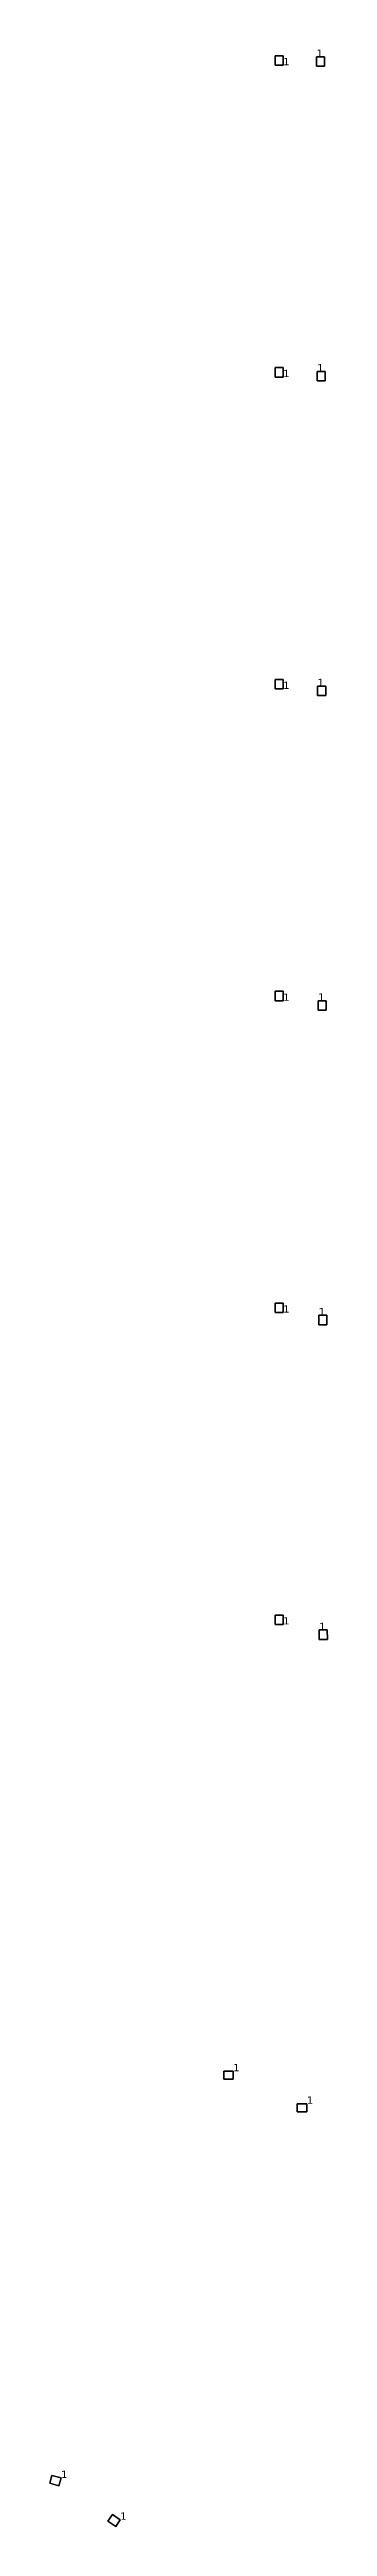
# Model space of a CAD drawing. Header units: inches. Extents: x -3 to 1235, y -1 to 963.
# Drawn here: x 180.2 to 187, y 37.1 to 98.5 of the extents above; entities that cross this region are included whole.
import ezdxf

# ---------------------------------------------------------------- set-up
doc = ezdxf.new("R2010")
doc.units = ezdxf.units.IN
doc.header["$MEASUREMENT"] = 0
doc.layers.add('DLX_TERR_LUM', color=7, linetype='Continuous', true_color=0x000000)
doc.layers.add('DLX_TERR_LUMKEY_IDX', color=7, linetype='Continuous', true_color=0x7f7f7f)
doc.styles.add('TableTextStyle', font='')
doc.styles.get('TableTextStyle').set_extended_font_data('VERDANA.TTF')

msp = doc.modelspace()

# ---------------------------------------------------------------- texts
at = {"layer": 'DLX_TERR_LUMKEY_IDX', "style": 'TableTextStyle'}
for p in [(186.769, 98.35), (185.944, 98.142), (185.944, 90.402), (186.782, 90.542), (185.944, 82.662), (186.795, 82.733), (185.944, 74.922), (186.809, 74.924), (185.944, 67.182), (186.822, 67.115), (185.944, 59.442), (186.835, 59.306), (184.705, 48.355), (186.528, 47.547), (180.444, 38.259), (181.911, 37.223)]:
    msp.add_text('1', height=0.18, dxfattribs=at).set_placement(p)

# ---------------------------------------------------------------- linework, layer by layer
at = {"layer": 'DLX_TERR_LUM'}
for points in [[(185.744, 98.377, 0), (185.944, 98.377, 0)], [(185.944, 98.377, 0), (185.744, 98.377, 0)], [(185.744, 98.377, 0), (185.744, 98.377, 0)], [(185.744, 98.142, 0), (185.744, 98.377, 0)], [(185.744, 98.377, 0), (185.744, 98.377, 0)], [(185.744, 98.377, 0), (185.744, 98.142, 0)], [(185.944, 98.377, 0), (185.744, 98.377, 0)], [(185.744, 98.377, 0), (185.744, 98.142, 0)], [(185.744, 98.377, 0), (185.944, 98.377, 0)], [(185.744, 98.142, 0), (185.744, 98.377, 0)], [(185.944, 98.377, 0), (185.944, 98.377, 0)], [(185.944, 98.377, 0), (185.944, 98.142, 0)], [(185.944, 98.142, 0), (185.944, 98.377, 0)], [(185.944, 98.377, 0), (185.944, 98.377, 0)], [(185.944, 98.142, 0), (185.944, 98.377, 0)], [(185.944, 98.377, 0), (185.944, 98.142, 0)], [(185.944, 98.142, 0), (185.744, 98.142, 0)], [(185.744, 98.142, 0), (185.744, 98.142, 0)], [(185.744, 98.142, 0), (185.944, 98.142, 0)], [(185.744, 98.142, 0), (185.744, 98.142, 0)], [(185.744, 98.142, 0), (185.944, 98.142, 0)], [(185.944, 98.142, 0), (185.744, 98.142, 0)], [(185.944, 98.142, 0), (185.944, 98.142, 0)], [(185.944, 98.142, 0), (185.944, 98.142, 0)], [(186.769, 98.35, 0), (186.969, 98.351, 0)], [(186.969, 98.351, 0), (186.769, 98.35, 0)], [(186.969, 98.351, 0), (186.769, 98.35, 0)], [(186.769, 98.35, 0), (186.969, 98.351, 0)], [(186.769, 98.115, 0), (186.769, 98.35, 0)], [(186.769, 98.35, 0), (186.769, 98.35, 0)], [(186.769, 98.35, 0), (186.769, 98.115, 0)], [(186.769, 98.35, 0), (186.769, 98.35, 0)], [(186.769, 98.35, 0), (186.769, 98.115, 0)], [(186.769, 98.115, 0), (186.769, 98.35, 0)], [(186.969, 98.116, 0), (186.769, 98.115, 0)], [(186.769, 98.115, 0), (186.969, 98.116, 0)], [(186.769, 98.115, 0), (186.969, 98.116, 0)], [(186.969, 98.116, 0), (186.769, 98.115, 0)], [(186.769, 98.115, 0), (186.769, 98.115, 0)], [(186.769, 98.115, 0), (186.769, 98.115, 0)], [(186.969, 98.351, 0), (186.969, 98.351, 0)], [(186.969, 98.351, 0), (186.969, 98.116, 0)], [(186.969, 98.116, 0), (186.969, 98.351, 0)], [(186.969, 98.351, 0), (186.969, 98.351, 0)], [(186.969, 98.116, 0), (186.969, 98.351, 0)], [(186.969, 98.351, 0), (186.969, 98.116, 0)], [(186.969, 98.116, 0), (186.969, 98.116, 0)], [(186.969, 98.116, 0), (186.969, 98.116, 0)], [(185.744, 90.637, 0), (185.944, 90.637, 0)], [(185.944, 90.637, 0), (185.744, 90.637, 0)], [(185.744, 90.637, 0), (185.744, 90.637, 0)], [(185.744, 90.402, 0), (185.744, 90.637, 0)], [(185.744, 90.637, 0), (185.744, 90.637, 0)], [(185.744, 90.637, 0), (185.744, 90.402, 0)], [(185.944, 90.637, 0), (185.744, 90.637, 0)], [(185.744, 90.637, 0), (185.744, 90.402, 0)], [(185.744, 90.637, 0), (185.944, 90.637, 0)], [(185.744, 90.402, 0), (185.744, 90.637, 0)], [(185.944, 90.402, 0), (185.744, 90.402, 0)], [(185.744, 90.402, 0), (185.744, 90.402, 0)], [(185.744, 90.402, 0), (185.944, 90.402, 0)], [(185.744, 90.402, 0), (185.744, 90.402, 0)], [(185.744, 90.402, 0), (185.944, 90.402, 0)], [(185.944, 90.402, 0), (185.744, 90.402, 0)], [(185.944, 90.637, 0), (185.944, 90.637, 0)], [(185.944, 90.637, 0), (185.944, 90.402, 0)], [(185.944, 90.402, 0), (185.944, 90.637, 0)], [(185.944, 90.637, 0), (185.944, 90.637, 0)], [(185.944, 90.402, 0), (185.944, 90.637, 0)], [(185.944, 90.637, 0), (185.944, 90.402, 0)], [(185.944, 90.402, 0), (185.944, 90.402, 0)], [(185.944, 90.402, 0), (185.944, 90.402, 0)], [(186.783, 90.307, 0), (186.782, 90.542, 0)], [(186.782, 90.542, 0), (186.782, 90.542, 0)], [(186.782, 90.542, 0), (186.783, 90.307, 0)], [(186.782, 90.542, 0), (186.982, 90.542, 0)], [(186.982, 90.542, 0), (186.782, 90.542, 0)], [(186.782, 90.542, 0), (186.782, 90.542, 0)], [(186.982, 90.542, 0), (186.782, 90.542, 0)], [(186.782, 90.542, 0), (186.783, 90.307, 0)], [(186.783, 90.307, 0), (186.782, 90.542, 0)], [(186.782, 90.542, 0), (186.982, 90.542, 0)], [(186.982, 90.542, 0), (186.982, 90.542, 0)], [(186.982, 90.542, 0), (186.982, 90.307, 0)], [(186.982, 90.307, 0), (186.982, 90.542, 0)], [(186.982, 90.542, 0), (186.982, 90.542, 0)], [(186.982, 90.307, 0), (186.982, 90.542, 0)], [(186.982, 90.542, 0), (186.982, 90.307, 0)], [(186.982, 90.307, 0), (186.783, 90.307, 0)], [(186.783, 90.307, 0), (186.783, 90.307, 0)], [(186.783, 90.307, 0), (186.982, 90.307, 0)], [(186.783, 90.307, 0), (186.783, 90.307, 0)], [(186.783, 90.307, 0), (186.982, 90.307, 0)], [(186.982, 90.307, 0), (186.783, 90.307, 0)], [(186.982, 90.307, 0), (186.982, 90.307, 0)], [(186.982, 90.307, 0), (186.982, 90.307, 0)], [(185.744, 82.897, 0), (185.944, 82.897, 0)], [(185.944, 82.897, 0), (185.744, 82.897, 0)], [(185.744, 82.897, 0), (185.744, 82.897, 0)], [(185.744, 82.662, 0), (185.744, 82.897, 0)], [(185.744, 82.897, 0), (185.744, 82.897, 0)], [(185.744, 82.897, 0), (185.744, 82.662, 0)], [(185.944, 82.897, 0), (185.744, 82.897, 0)], [(185.744, 82.897, 0), (185.744, 82.662, 0)], [(185.744, 82.897, 0), (185.944, 82.897, 0)], [(185.744, 82.662, 0), (185.744, 82.897, 0)], [(185.944, 82.662, 0), (185.744, 82.662, 0)], [(185.744, 82.662, 0), (185.744, 82.662, 0)], [(185.744, 82.662, 0), (185.944, 82.662, 0)], [(185.744, 82.662, 0), (185.744, 82.662, 0)], [(185.744, 82.662, 0), (185.944, 82.662, 0)], [(185.944, 82.662, 0), (185.744, 82.662, 0)], [(185.944, 82.897, 0), (185.944, 82.897, 0)], [(185.944, 82.897, 0), (185.944, 82.662, 0)], [(185.944, 82.662, 0), (185.944, 82.897, 0)], [(185.944, 82.897, 0), (185.944, 82.897, 0)], [(185.944, 82.662, 0), (185.944, 82.897, 0)], [(185.944, 82.897, 0), (185.944, 82.662, 0)], [(185.944, 82.662, 0), (185.944, 82.662, 0)], [(185.944, 82.662, 0), (185.944, 82.662, 0)], [(186.796, 82.498, 0), (186.795, 82.733, 0)], [(186.795, 82.733, 0), (186.795, 82.733, 0)], [(186.795, 82.733, 0), (186.796, 82.498, 0)], [(186.795, 82.733, 0), (186.995, 82.733, 0)], [(186.995, 82.733, 0), (186.795, 82.733, 0)], [(186.795, 82.733, 0), (186.795, 82.733, 0)], [(186.995, 82.733, 0), (186.795, 82.733, 0)], [(186.795, 82.733, 0), (186.796, 82.498, 0)], [(186.796, 82.498, 0), (186.795, 82.733, 0)], [(186.795, 82.733, 0), (186.995, 82.733, 0)], [(186.996, 82.498, 0), (186.796, 82.498, 0)], [(186.796, 82.498, 0), (186.796, 82.498, 0)], [(186.796, 82.498, 0), (186.996, 82.498, 0)], [(186.796, 82.498, 0), (186.796, 82.498, 0)], [(186.796, 82.498, 0), (186.996, 82.498, 0)], [(186.996, 82.498, 0), (186.796, 82.498, 0)], [(186.995, 82.733, 0), (186.995, 82.733, 0)], [(186.995, 82.733, 0), (186.996, 82.498, 0)], [(186.996, 82.498, 0), (186.995, 82.733, 0)], [(186.995, 82.733, 0), (186.995, 82.733, 0)], [(186.996, 82.498, 0), (186.995, 82.733, 0)], [(186.995, 82.733, 0), (186.996, 82.498, 0)], [(186.996, 82.498, 0), (186.996, 82.498, 0)], [(186.996, 82.498, 0), (186.996, 82.498, 0)], [(185.744, 75.157, 0), (185.944, 75.157, 0)], [(185.944, 75.157, 0), (185.744, 75.157, 0)], [(185.744, 75.157, 0), (185.744, 75.157, 0)], [(185.744, 74.922, 0), (185.744, 75.157, 0)], [(185.744, 75.157, 0), (185.744, 75.157, 0)], [(185.744, 75.157, 0), (185.744, 74.922, 0)], [(185.944, 75.157, 0), (185.744, 75.157, 0)], [(185.744, 75.157, 0), (185.744, 74.922, 0)], [(185.744, 75.157, 0), (185.944, 75.157, 0)], [(185.744, 74.922, 0), (185.744, 75.157, 0)], [(185.944, 75.157, 0), (185.944, 75.157, 0)], [(185.944, 75.157, 0), (185.944, 74.922, 0)], [(185.944, 74.922, 0), (185.944, 75.157, 0)], [(185.944, 75.157, 0), (185.944, 75.157, 0)], [(185.944, 74.922, 0), (185.944, 75.157, 0)], [(185.944, 75.157, 0), (185.944, 74.922, 0)], [(185.944, 74.922, 0), (185.744, 74.922, 0)], [(185.744, 74.922, 0), (185.744, 74.922, 0)], [(185.744, 74.922, 0), (185.944, 74.922, 0)], [(185.744, 74.922, 0), (185.744, 74.922, 0)], [(185.744, 74.922, 0), (185.944, 74.922, 0)], [(185.944, 74.922, 0), (185.744, 74.922, 0)], [(185.944, 74.922, 0), (185.944, 74.922, 0)], [(185.944, 74.922, 0), (185.944, 74.922, 0)], [(186.809, 74.689, 0), (186.809, 74.924, 0)], [(186.809, 74.924, 0), (186.809, 74.924, 0)], [(186.809, 74.924, 0), (186.809, 74.689, 0)], [(186.809, 74.924, 0), (187.009, 74.924, 0)], [(187.009, 74.924, 0), (186.809, 74.924, 0)], [(186.809, 74.924, 0), (186.809, 74.924, 0)], [(187.009, 74.924, 0), (186.809, 74.924, 0)], [(186.809, 74.924, 0), (186.809, 74.689, 0)], [(186.809, 74.689, 0), (186.809, 74.924, 0)], [(186.809, 74.924, 0), (187.009, 74.924, 0)], [(187.009, 74.689, 0), (186.809, 74.689, 0)], [(186.809, 74.689, 0), (186.809, 74.689, 0)], [(186.809, 74.689, 0), (187.009, 74.689, 0)], [(186.809, 74.689, 0), (186.809, 74.689, 0)], [(186.809, 74.689, 0), (187.009, 74.689, 0)], [(187.009, 74.689, 0), (186.809, 74.689, 0)], [(187.009, 74.924, 0), (187.009, 74.924, 0)], [(187.009, 74.924, 0), (187.009, 74.689, 0)], [(187.009, 74.689, 0), (187.009, 74.924, 0)], [(187.009, 74.924, 0), (187.009, 74.924, 0)], [(187.009, 74.689, 0), (187.009, 74.924, 0)], [(187.009, 74.924, 0), (187.009, 74.689, 0)], [(187.009, 74.689, 0), (187.009, 74.689, 0)], [(187.009, 74.689, 0), (187.009, 74.689, 0)], [(185.744, 67.417, 0), (185.944, 67.417, 0)], [(185.944, 67.417, 0), (185.744, 67.417, 0)], [(185.744, 67.417, 0), (185.744, 67.417, 0)], [(185.744, 67.182, 0), (185.744, 67.417, 0)], [(185.744, 67.417, 0), (185.744, 67.417, 0)], [(185.744, 67.417, 0), (185.744, 67.182, 0)], [(185.944, 67.417, 0), (185.744, 67.417, 0)], [(185.744, 67.417, 0), (185.744, 67.182, 0)], [(185.744, 67.417, 0), (185.944, 67.417, 0)], [(185.744, 67.182, 0), (185.744, 67.417, 0)], [(185.944, 67.182, 0), (185.744, 67.182, 0)], [(185.744, 67.182, 0), (185.744, 67.182, 0)], [(185.744, 67.182, 0), (185.944, 67.182, 0)], [(185.744, 67.182, 0), (185.744, 67.182, 0)], [(185.744, 67.182, 0), (185.944, 67.182, 0)], [(185.944, 67.182, 0), (185.744, 67.182, 0)], [(185.944, 67.417, 0), (185.944, 67.417, 0)], [(185.944, 67.417, 0), (185.944, 67.182, 0)], [(185.944, 67.182, 0), (185.944, 67.417, 0)], [(185.944, 67.417, 0), (185.944, 67.417, 0)], [(185.944, 67.182, 0), (185.944, 67.417, 0)], [(185.944, 67.417, 0), (185.944, 67.182, 0)], [(185.944, 67.182, 0), (185.944, 67.182, 0)], [(185.944, 67.182, 0), (185.944, 67.182, 0)], [(186.822, 66.88, 0), (186.822, 67.115, 0)], [(186.822, 67.115, 0), (186.822, 67.115, 0)], [(186.822, 67.115, 0), (186.822, 66.88, 0)], [(186.822, 67.115, 0), (187.022, 67.115, 0)], [(187.022, 67.115, 0), (186.822, 67.115, 0)], [(186.822, 67.115, 0), (186.822, 67.115, 0)], [(187.022, 67.115, 0), (186.822, 67.115, 0)], [(186.822, 67.115, 0), (186.822, 66.88, 0)], [(186.822, 66.88, 0), (186.822, 67.115, 0)], [(186.822, 67.115, 0), (187.022, 67.115, 0)], [(187.022, 67.115, 0), (187.022, 67.115, 0)], [(187.022, 67.115, 0), (187.022, 66.88, 0)], [(187.022, 66.88, 0), (187.022, 67.115, 0)], [(187.022, 67.115, 0), (187.022, 67.115, 0)], [(187.022, 66.88, 0), (187.022, 67.115, 0)], [(187.022, 67.115, 0), (187.022, 66.88, 0)], [(187.022, 66.88, 0), (186.822, 66.88, 0)], [(186.822, 66.88, 0), (186.822, 66.88, 0)], [(186.822, 66.88, 0), (187.022, 66.88, 0)], [(186.822, 66.88, 0), (186.822, 66.88, 0)], [(186.822, 66.88, 0), (187.022, 66.88, 0)], [(187.022, 66.88, 0), (186.822, 66.88, 0)], [(187.022, 66.88, 0), (187.022, 66.88, 0)], [(187.022, 66.88, 0), (187.022, 66.88, 0)], [(185.744, 59.677, 0), (185.944, 59.677, 0)], [(185.944, 59.677, 0), (185.744, 59.677, 0)], [(185.744, 59.677, 0), (185.744, 59.677, 0)], [(185.744, 59.442, 0), (185.744, 59.677, 0)], [(185.744, 59.677, 0), (185.744, 59.677, 0)], [(185.744, 59.677, 0), (185.744, 59.442, 0)], [(185.944, 59.677, 0), (185.744, 59.677, 0)], [(185.744, 59.677, 0), (185.744, 59.442, 0)], [(185.744, 59.677, 0), (185.944, 59.677, 0)], [(185.744, 59.442, 0), (185.744, 59.677, 0)], [(185.944, 59.677, 0), (185.944, 59.677, 0)], [(185.944, 59.677, 0), (185.944, 59.442, 0)], [(185.944, 59.442, 0), (185.944, 59.677, 0)], [(185.944, 59.677, 0), (185.944, 59.677, 0)], [(185.944, 59.442, 0), (185.944, 59.677, 0)], [(185.944, 59.677, 0), (185.944, 59.442, 0)], [(185.944, 59.442, 0), (185.744, 59.442, 0)], [(185.744, 59.442, 0), (185.744, 59.442, 0)], [(185.744, 59.442, 0), (185.944, 59.442, 0)], [(185.744, 59.442, 0), (185.744, 59.442, 0)], [(185.744, 59.442, 0), (185.944, 59.442, 0)], [(185.944, 59.442, 0), (185.744, 59.442, 0)], [(185.944, 59.442, 0), (185.944, 59.442, 0)], [(185.944, 59.442, 0), (185.944, 59.442, 0)], [(186.835, 59.306, 0), (187.035, 59.307, 0)], [(187.035, 59.307, 0), (186.835, 59.306, 0)], [(187.035, 59.307, 0), (186.835, 59.306, 0)], [(186.835, 59.306, 0), (187.035, 59.307, 0)], [(186.836, 59.071, 0), (186.835, 59.306, 0)], [(186.835, 59.306, 0), (186.835, 59.306, 0)], [(186.835, 59.306, 0), (186.836, 59.071, 0)], [(186.835, 59.306, 0), (186.835, 59.306, 0)], [(186.835, 59.306, 0), (186.836, 59.071, 0)], [(186.836, 59.071, 0), (186.835, 59.306, 0)], [(187.036, 59.072, 0), (186.836, 59.071, 0)], [(186.836, 59.071, 0), (187.036, 59.072, 0)], [(186.836, 59.071, 0), (187.036, 59.072, 0)], [(187.036, 59.072, 0), (186.836, 59.071, 0)], [(186.836, 59.071, 0), (186.836, 59.071, 0)], [(186.836, 59.071, 0), (186.836, 59.071, 0)], [(187.035, 59.307, 0), (187.035, 59.307, 0)], [(187.035, 59.307, 0), (187.036, 59.072, 0)], [(187.036, 59.072, 0), (187.035, 59.307, 0)], [(187.035, 59.307, 0), (187.035, 59.307, 0)], [(187.036, 59.072, 0), (187.035, 59.307, 0)], [(187.035, 59.307, 0), (187.036, 59.072, 0)], [(187.036, 59.072, 0), (187.036, 59.072, 0)], [(187.036, 59.072, 0), (187.036, 59.072, 0)], [(184.47, 48.155, 0), (184.47, 48.355, 0)], [(184.47, 48.355, 0), (184.47, 48.355, 0)], [(184.47, 48.355, 0), (184.47, 48.155, 0)], [(184.47, 48.355, 0), (184.705, 48.355, 0)], [(184.705, 48.355, 0), (184.47, 48.355, 0)], [(184.47, 48.355, 0), (184.47, 48.355, 0)], [(184.47, 48.355, 0), (184.47, 48.155, 0)], [(184.705, 48.355, 0), (184.47, 48.355, 0)], [(184.47, 48.155, 0), (184.47, 48.355, 0)], [(184.47, 48.355, 0), (184.705, 48.355, 0)], [(184.705, 48.155, 0), (184.47, 48.155, 0)], [(184.47, 48.155, 0), (184.47, 48.155, 0)], [(184.47, 48.155, 0), (184.705, 48.155, 0)], [(184.47, 48.155, 0), (184.47, 48.155, 0)], [(184.47, 48.155, 0), (184.705, 48.155, 0)], [(184.705, 48.155, 0), (184.47, 48.155, 0)], [(184.705, 48.355, 0), (184.705, 48.155, 0)], [(184.705, 48.155, 0), (184.705, 48.355, 0)], [(184.705, 48.355, 0), (184.705, 48.355, 0)], [(184.705, 48.355, 0), (184.705, 48.355, 0)], [(184.705, 48.155, 0), (184.705, 48.355, 0)], [(184.705, 48.355, 0), (184.705, 48.155, 0)], [(184.705, 48.155, 0), (184.705, 48.155, 0)], [(184.705, 48.155, 0), (184.705, 48.155, 0)], [(186.293, 47.347, 0), (186.293, 47.547, 0)], [(186.293, 47.547, 0), (186.293, 47.547, 0)], [(186.293, 47.547, 0), (186.293, 47.347, 0)], [(186.293, 47.547, 0), (186.528, 47.547, 0)], [(186.528, 47.547, 0), (186.293, 47.547, 0)], [(186.293, 47.547, 0), (186.293, 47.547, 0)], [(186.293, 47.547, 0), (186.293, 47.347, 0)], [(186.528, 47.547, 0), (186.293, 47.547, 0)], [(186.293, 47.347, 0), (186.293, 47.547, 0)], [(186.293, 47.547, 0), (186.528, 47.547, 0)], [(186.528, 47.347, 0), (186.293, 47.347, 0)], [(186.293, 47.347, 0), (186.293, 47.347, 0)], [(186.293, 47.347, 0), (186.528, 47.347, 0)], [(186.293, 47.347, 0), (186.293, 47.347, 0)], [(186.293, 47.347, 0), (186.528, 47.347, 0)], [(186.528, 47.347, 0), (186.293, 47.347, 0)], [(186.528, 47.547, 0), (186.528, 47.347, 0)], [(186.528, 47.347, 0), (186.528, 47.547, 0)], [(186.528, 47.547, 0), (186.528, 47.547, 0)], [(186.528, 47.547, 0), (186.528, 47.547, 0)], [(186.528, 47.347, 0), (186.528, 47.547, 0)], [(186.528, 47.547, 0), (186.528, 47.347, 0)], [(186.528, 47.347, 0), (186.528, 47.347, 0)], [(186.528, 47.347, 0), (186.528, 47.347, 0)], [(180.163, 38.132, 0), (180.218, 38.324, 0)], [(180.218, 38.324, 0), (180.163, 38.132, 0)], [(180.218, 38.324, 0), (180.163, 38.132, 0)], [(180.163, 38.132, 0), (180.218, 38.324, 0)], [(180.163, 38.132, 0), (180.163, 38.132, 0)], [(180.388, 38.067, 0), (180.163, 38.132, 0)], [(180.163, 38.132, 0), (180.163, 38.132, 0)], [(180.163, 38.132, 0), (180.388, 38.067, 0)], [(180.163, 38.132, 0), (180.388, 38.067, 0)], [(180.388, 38.067, 0), (180.163, 38.132, 0)], [(180.218, 38.324, 0), (180.218, 38.324, 0)], [(180.218, 38.324, 0), (180.444, 38.259, 0)], [(180.444, 38.259, 0), (180.218, 38.324, 0)], [(180.218, 38.324, 0), (180.218, 38.324, 0)], [(180.444, 38.259, 0), (180.218, 38.324, 0)], [(180.218, 38.324, 0), (180.444, 38.259, 0)], [(180.444, 38.259, 0), (180.388, 38.067, 0)], [(180.388, 38.067, 0), (180.444, 38.259, 0)], [(180.388, 38.067, 0), (180.444, 38.259, 0)], [(180.444, 38.259, 0), (180.388, 38.067, 0)], [(180.444, 38.259, 0), (180.444, 38.259, 0)], [(180.444, 38.259, 0), (180.444, 38.259, 0)], [(180.388, 38.067, 0), (180.388, 38.067, 0)], [(180.388, 38.067, 0), (180.388, 38.067, 0)], [(181.605, 37.183, 0), (181.714, 37.351, 0)], [(181.714, 37.351, 0), (181.605, 37.183, 0)], [(181.714, 37.351, 0), (181.605, 37.183, 0)], [(181.605, 37.183, 0), (181.714, 37.351, 0)], [(181.802, 37.055, 0), (181.605, 37.183, 0)], [(181.605, 37.183, 0), (181.605, 37.183, 0)], [(181.605, 37.183, 0), (181.802, 37.055, 0)], [(181.605, 37.183, 0), (181.605, 37.183, 0)], [(181.605, 37.183, 0), (181.802, 37.055, 0)], [(181.802, 37.055, 0), (181.605, 37.183, 0)], [(181.714, 37.351, 0), (181.714, 37.351, 0)], [(181.714, 37.351, 0), (181.911, 37.223, 0)], [(181.911, 37.223, 0), (181.714, 37.351, 0)], [(181.714, 37.351, 0), (181.714, 37.351, 0)], [(181.911, 37.223, 0), (181.714, 37.351, 0)], [(181.714, 37.351, 0), (181.911, 37.223, 0)], [(181.911, 37.223, 0), (181.802, 37.055, 0)], [(181.802, 37.055, 0), (181.911, 37.223, 0)], [(181.802, 37.055, 0), (181.911, 37.223, 0)], [(181.911, 37.223, 0), (181.802, 37.055, 0)], [(181.802, 37.055, 0), (181.802, 37.055, 0)], [(181.802, 37.055, 0), (181.802, 37.055, 0)], [(181.911, 37.223, 0), (181.911, 37.223, 0)], [(181.911, 37.223, 0), (181.911, 37.223, 0)]]:
    msp.add_polyline3d(points, dxfattribs=at)

msp.set_redraw_order([(e.dxf.handle, doc.entitydb.next_handle()) for e in msp.query("TEXT MTEXT ATTDEF DIMENSION ARC_DIMENSION")])  # texts and dimensions are drawn at this point

doc.saveas('drawing.dxf')
